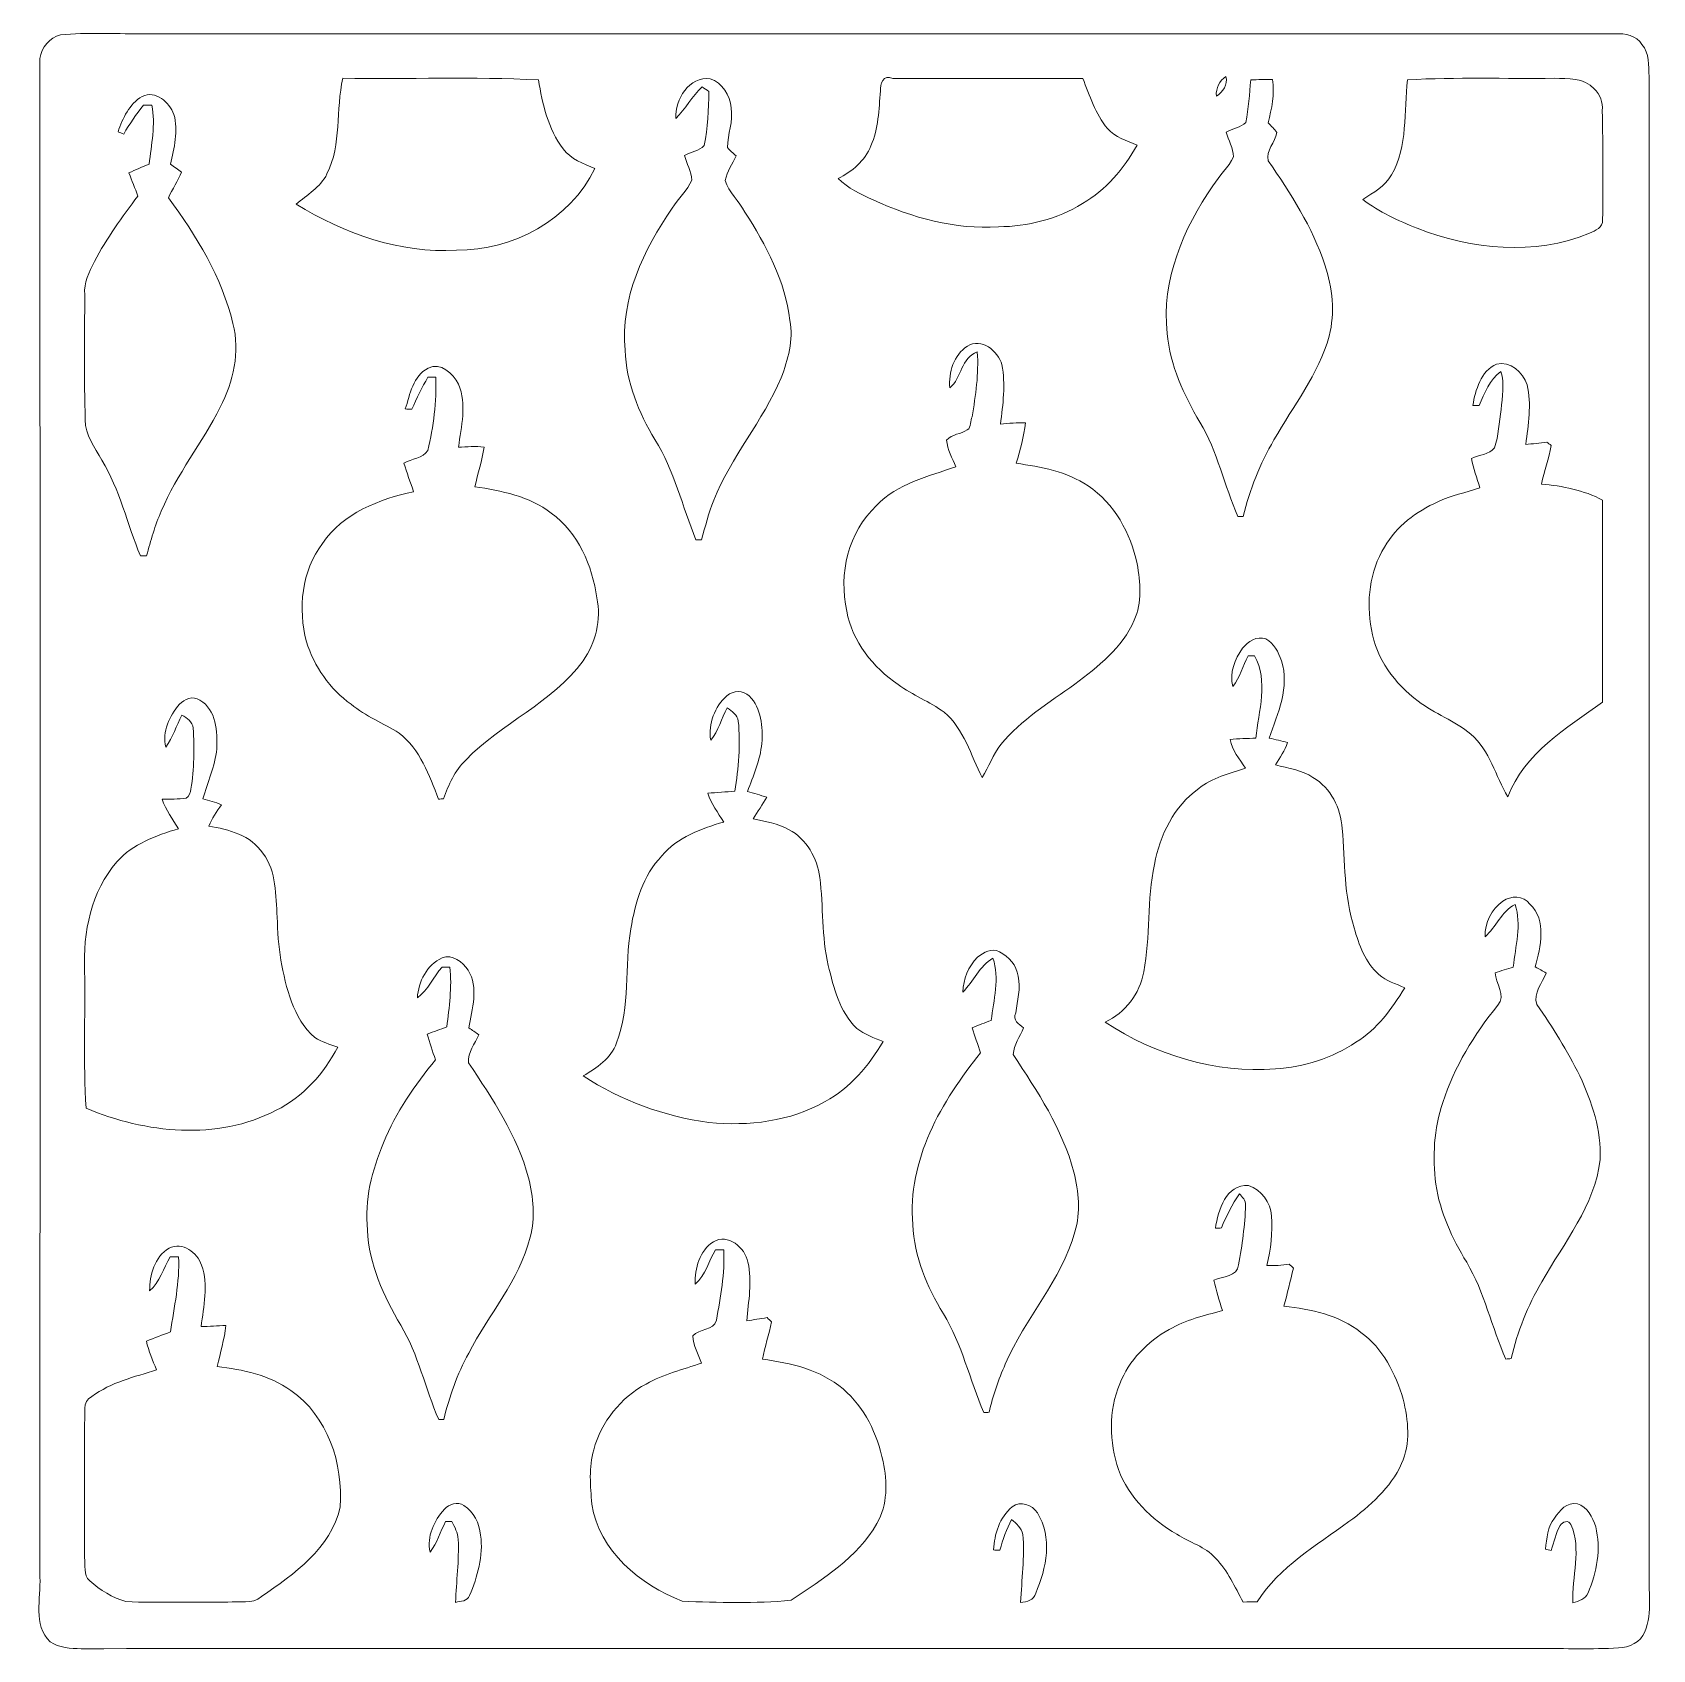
# Model space of a CAD drawing. Header units: centimetres. Extents: x -16 to 16, y -15.9 to 16.
import ezdxf

# ---------------------------------------------------------------- set-up
doc = ezdxf.new("R2010")
doc.units = ezdxf.units.CM
doc.header["$MEASUREMENT"] = 0
doc.layers.add('Layer 1', color=7, linetype='Continuous')

msp = doc.modelspace()

# ---------------------------------------------------------------- linework, layer by layer
at = {"layer": 'Layer 1', "color": 251, "lineweight": 9}
for points, knots in [([(-15.46518, 15.90721), (-14.94237, 15.95343), (-14.41673, 15.92203), (-13.8925, 15.92803), (-13.8925, 15.92803), (-4.19076, 15.92767), (5.51134, 15.92732), (15.21343, 15.92803), (15.21343, 15.92803), (15.40111, 15.93367), (15.63641, 15.89345), (15.74048, 15.7153), (15.74048, 15.7153), (15.89711, 15.54244), (15.86925, 15.29585), (15.88195, 15.08207), (15.88195, 15.08207), (15.88371, 5.26285), (15.87877, -4.55673), (15.88441, -14.37595), (15.88441, -14.37595), (15.8629, -14.78235), (15.95074, -15.20956), (15.80045, -15.60044), (15.80045, -15.60044), (15.7112, -15.80329), (15.49177, -15.90771), (15.2787, -15.91512), (15.2787, -15.91512), (14.75129, -15.94898), (14.22248, -15.92323), (13.69472, -15.92817), (13.69472, -15.92817), (4.11046, -15.92993), (-5.47346, -15.92429), (-15.05772, -15.93134), (-15.05772, -15.93134), (-15.26269, -15.92993), (-15.49199, -15.91582), (-15.66627, -15.79658), (-15.66627, -15.79658), (-16.01834, -15.46215), (-15.84371, -14.93863), (-15.87123, -14.51706), (-15.87123, -14.51706), (-15.86594, -4.53168), (-15.86629, 5.45441), (-15.87123, 15.43908), (-15.87123, 15.43908), (-15.83701, 15.65074), (-15.6765, 15.85289), (-15.46518, 15.90721), (-15.46518, 15.90721), (-15.46518, 15.90721), (-15.46518, 15.90721), (-15.46518, 15.90721)], [0, 0, 0, 0, 0.06666667, 0.06666667, 0.06666667, 0.06666667, 0.13333333, 0.13333333, 0.13333333, 0.13333333, 0.2, 0.2, 0.2, 0.2, 0.26666667, 0.26666667, 0.26666667, 0.26666667, 0.33333333, 0.33333333, 0.33333333, 0.33333333, 0.4, 0.4, 0.4, 0.4, 0.46666667, 0.46666667, 0.46666667, 0.46666667, 0.53333333, 0.53333333, 0.53333333, 0.53333333, 0.6, 0.6, 0.6, 0.6, 0.66666667, 0.66666667, 0.66666667, 0.66666667, 0.73333333, 0.73333333, 0.73333333, 0.73333333, 0.8, 0.8, 0.8, 0.8, 0.86666667, 0.86666667, 0.86666667, 0.86666667, 1, 1, 1, 1]), ([(-9.89482, 15.04926), (-10.03276, 14.42484), (-9.91352, 13.74998), (-10.20562, 13.16084), (-10.20562, 13.16084), (-10.33474, 12.89625), (-10.60108, 12.7502), (-10.81698, 12.56464), (-10.81698, 12.56464), (-9.86907, 11.98891), (-8.77228, 11.58745), (-7.64763, 11.65906), (-7.64763, 11.65906), (-6.53673, 11.64954), (-5.41454, 12.2549), (-4.91748, 13.26738), (-4.91748, 13.26738), (-5.1422, 13.36721), (-5.39514, 13.45082), (-5.54684, 13.65614), (-5.54684, 13.65614), (-5.84599, 14.04984), (-5.95077, 14.5402), (-6.03437, 15.01645), (-6.03437, 15.01645), (-7.31954, 15.08418), (-8.60824, 15.02492), (-9.89482, 15.04926), (-9.89482, 15.04926), (-9.89482, 15.04926), (-9.89482, 15.04926), (-9.89482, 15.04926)], [0, 0, 0, 0, 0.11111111, 0.11111111, 0.11111111, 0.11111111, 0.22222222, 0.22222222, 0.22222222, 0.22222222, 0.33333333, 0.33333333, 0.33333333, 0.33333333, 0.44444444, 0.44444444, 0.44444444, 0.44444444, 0.55555556, 0.55555556, 0.55555556, 0.55555556, 0.66666667, 0.66666667, 0.66666667, 0.66666667, 0.77777778, 0.77777778, 0.77777778, 0.77777778, 1, 1, 1, 1]), ([(-3.32469, 14.25657), (-3.12678, 14.44319), (-3.0086, 14.69683), (-2.80399, 14.87816), (-2.80399, 14.87816), (-2.75919, 14.84888), (-2.71403, 14.81995), (-2.66887, 14.79067), (-2.66887, 14.79067), (-2.68369, 14.43331), (-2.68616, 14.07171), (-2.76236, 13.7207), (-2.76236, 13.7207), (-2.86431, 13.61486), (-3.02236, 13.59334), (-3.14936, 13.52737), (-3.14936, 13.52737), (-3.11055, 13.36298), (-3.01812, 13.21058), (-3.00613, 13.04089), (-3.00613, 13.04089), (-3.09503, 12.8317), (-3.276, 12.67612), (-3.39419, 12.48386), (-3.39419, 12.48386), (-3.96286, 11.67212), (-4.41583, 10.69951), (-4.32481, 9.68421), (-4.32481, 9.68421), (-4.29906, 9.0538), (-4.05705, 8.45408), (-3.73391, 7.91962), (-3.73391, 7.91962), (-3.35291, 7.31002), (-3.19804, 6.60023), (-2.92534, 5.94301), (-2.92534, 5.94301), (-2.89783, 5.94336), (-2.84315, 5.94442), (-2.81563, 5.94477), (-2.81563, 5.94477), (-2.74225, 6.20688), (-2.67558, 6.47182), (-2.57257, 6.72441), (-2.57257, 6.72441), (-2.23002, 7.58377), (-1.60243, 8.28862), (-1.24542, 9.14023), (-1.24542, 9.14023), (-1.1043, 9.49654), (-1.00412, 9.88177), (-1.06973, 10.26771), (-1.06973, 10.26771), (-1.16181, 11.0477), (-1.54457, 11.75643), (-1.95873, 12.40977), (-1.95873, 12.40977), (-2.07585, 12.62356), (-2.27905, 12.79783), (-2.34714, 13.0349), (-2.34714, 13.0349), (-2.31751, 13.20917), (-2.20568, 13.35592), (-2.13477, 13.51538), (-2.13477, 13.51538), (-2.19192, 13.56971), (-2.25507, 13.61874), (-2.30128, 13.68295), (-2.30128, 13.68295), (-2.30093, 13.94683), (-2.18557, 14.20047), (-2.23143, 14.46612), (-2.23143, 14.46612), (-2.25648, 14.70742), (-2.40041, 14.9653), (-2.64347, 15.04009), (-2.64347, 15.04009), (-3.05481, 15.09829), (-3.34515, 14.62557), (-3.32469, 14.25657), (-3.32469, 14.25657), (-3.32469, 14.25657), (-3.32469, 14.25657), (-3.32469, 14.25657)], [0, 0, 0, 0, 0.04545455, 0.04545455, 0.04545455, 0.04545455, 0.09090909, 0.09090909, 0.09090909, 0.09090909, 0.13636364, 0.13636364, 0.13636364, 0.13636364, 0.18181818, 0.18181818, 0.18181818, 0.18181818, 0.22727273, 0.22727273, 0.22727273, 0.22727273, 0.27272727, 0.27272727, 0.27272727, 0.27272727, 0.31818182, 0.31818182, 0.31818182, 0.31818182, 0.36363636, 0.36363636, 0.36363636, 0.36363636, 0.40909091, 0.40909091, 0.40909091, 0.40909091, 0.45454545, 0.45454545, 0.45454545, 0.45454545, 0.5, 0.5, 0.5, 0.5, 0.54545455, 0.54545455, 0.54545455, 0.54545455, 0.59090909, 0.59090909, 0.59090909, 0.59090909, 0.63636364, 0.63636364, 0.63636364, 0.63636364, 0.68181818, 0.68181818, 0.68181818, 0.68181818, 0.72727273, 0.72727273, 0.72727273, 0.72727273, 0.77272727, 0.77272727, 0.77272727, 0.77272727, 0.81818182, 0.81818182, 0.81818182, 0.81818182, 0.86363636, 0.86363636, 0.86363636, 0.86363636, 0.90909091, 0.90909091, 0.90909091, 0.90909091, 1, 1, 1, 1]), ([(0.71885, 14.79879), (0.67722, 14.43648), (0.68357, 14.05231), (0.52659, 13.7154), (0.52659, 13.7154), (0.41229, 13.41625), (0.15476, 13.21199), (-0.12147, 13.07017), (-0.12147, 13.07017), (0.07785, 12.8832), (0.3248, 12.75902), (0.57139, 12.64755), (0.57139, 12.64755), (1.34327, 12.29865), (2.18746, 12.06017), (3.04154, 12.11838), (3.04154, 12.11838), (3.61974, 12.12614), (4.20606, 12.26937), (4.69995, 12.57593), (4.69995, 12.57593), (5.16173, 12.84545), (5.52016, 13.2635), (5.7791, 13.72669), (5.7791, 13.72669), (5.57695, 13.823), (5.34377, 13.88368), (5.19207, 14.05725), (5.19207, 14.05725), (4.95818, 14.34758), (4.84176, 14.70565), (4.70665, 15.04679), (4.70665, 15.04679), (3.45676, 15.04114), (2.20722, 15.05208), (0.95803, 15.04502), (0.95803, 15.04502), (0.77777, 15.13816), (0.69239, 14.92473), (0.71885, 14.79879), (0.71885, 14.79879), (0.71885, 14.79879), (0.71885, 14.79879), (0.71885, 14.79879)], [0, 0, 0, 0, 0.08333333, 0.08333333, 0.08333333, 0.08333333, 0.16666667, 0.16666667, 0.16666667, 0.16666667, 0.25, 0.25, 0.25, 0.25, 0.33333333, 0.33333333, 0.33333333, 0.33333333, 0.41666667, 0.41666667, 0.41666667, 0.41666667, 0.5, 0.5, 0.5, 0.5, 0.58333333, 0.58333333, 0.58333333, 0.58333333, 0.66666667, 0.66666667, 0.66666667, 0.66666667, 0.75, 0.75, 0.75, 0.75, 0.83333333, 0.83333333, 0.83333333, 0.83333333, 1, 1, 1, 1]), ([(8.02135, 15.0168), (7.99736, 14.73705), (7.98149, 14.45518), (7.92434, 14.17931), (7.92434, 14.17931), (7.82274, 14.07524), (7.66363, 14.05654), (7.53981, 13.98528), (7.53981, 13.98528), (7.57932, 13.82194), (7.67951, 13.67095), (7.68233, 13.50092), (7.68233, 13.50092), (7.58214, 13.28784), (7.39693, 13.12909), (7.27487, 12.92906), (7.27487, 12.92906), (6.6935, 12.08381), (6.2497, 11.06499), (6.37564, 10.01653), (6.37564, 10.01653), (6.42997, 9.38576), (6.69949, 8.80121), (7.01876, 8.26393), (7.01876, 8.26393), (7.36624, 7.68537), (7.50241, 7.01686), (7.76559, 6.40162), (7.76559, 6.40162), (7.79169, 6.40267), (7.84355, 6.40479), (7.8693, 6.4062), (7.8693, 6.4062), (8.00618, 6.9329), (8.19915, 7.4476), (8.47996, 7.91539), (8.47996, 7.91539), (8.86167, 8.58848), (9.35944, 9.20795), (9.57146, 9.96397), (9.57146, 9.96397), (9.68258, 10.42646), (9.64095, 10.91894), (9.4822, 11.3659), (9.4822, 11.3659), (9.24126, 12.11415), (8.80769, 12.77772), (8.36778, 13.42154), (8.36778, 13.42154), (8.31874, 13.6258), (8.50148, 13.7849), (8.53676, 13.97787), (8.53676, 13.97787), (8.48913, 14.04878), (8.42458, 14.10628), (8.36637, 14.16767), (8.36637, 14.16767), (8.43481, 14.44777), (8.49443, 14.73493), (8.44927, 15.02456), (8.44927, 15.02456), (8.3064, 15.02844), (8.16352, 15.02174), (8.02135, 15.0168), (8.02135, 15.0168), (8.02135, 15.0168), (8.02135, 15.0168), (8.02135, 15.0168)], [0, 0, 0, 0, 0.05555556, 0.05555556, 0.05555556, 0.05555556, 0.11111111, 0.11111111, 0.11111111, 0.11111111, 0.16666667, 0.16666667, 0.16666667, 0.16666667, 0.22222222, 0.22222222, 0.22222222, 0.22222222, 0.27777778, 0.27777778, 0.27777778, 0.27777778, 0.33333333, 0.33333333, 0.33333333, 0.33333333, 0.38888889, 0.38888889, 0.38888889, 0.38888889, 0.44444444, 0.44444444, 0.44444444, 0.44444444, 0.5, 0.5, 0.5, 0.5, 0.55555556, 0.55555556, 0.55555556, 0.55555556, 0.61111111, 0.61111111, 0.61111111, 0.61111111, 0.66666667, 0.66666667, 0.66666667, 0.66666667, 0.72222222, 0.72222222, 0.72222222, 0.72222222, 0.77777778, 0.77777778, 0.77777778, 0.77777778, 0.83333333, 0.83333333, 0.83333333, 0.83333333, 0.88888889, 0.88888889, 0.88888889, 0.88888889, 1, 1, 1, 1]), ([(7.34296, 14.69472), (7.4756, 14.78079), (7.57509, 14.91979), (7.53311, 15.08559), (7.53311, 15.08559), (7.40399, 14.99846), (7.33096, 14.85594), (7.34296, 14.69472), (7.34296, 14.69472), (7.34296, 14.69472), (7.34296, 14.69472), (7.34296, 14.69472)], [0, 0, 0, 0, 0.25, 0.25, 0.25, 0.25, 0.5, 0.5, 0.5, 0.5, 1, 1, 1, 1]), ([(11.11521, 15.01821), (11.0376, 14.39097), (11.12897, 13.71258), (10.79806, 13.14355), (10.79806, 13.14355), (10.68306, 12.91107), (10.434, 12.79924), (10.23291, 12.65531), (10.23291, 12.65531), (10.56029, 12.41507), (10.92824, 12.23762), (11.30571, 12.09051), (11.30571, 12.09051), (12.37851, 11.66612), (13.61923, 11.5437), (14.70508, 11.99138), (14.70508, 11.99138), (14.81761, 12.04394), (14.97566, 12.10533), (14.96508, 12.25667), (14.96508, 12.25667), (14.96966, 12.97457), (14.9746, 13.69318), (14.95802, 14.41073), (14.95802, 14.41073), (14.96825, 14.56983), (14.91745, 14.73493), (14.79539, 14.84147), (14.79539, 14.84147), (14.60524, 15.06725), (14.2761, 15.03867), (14.01293, 15.0482), (14.01293, 15.0482), (13.04702, 15.03691), (12.08006, 15.07254), (11.11521, 15.01821), (11.11521, 15.01821), (11.11521, 15.01821), (11.11521, 15.01821), (11.11521, 15.01821)], [0, 0, 0, 0, 0.09090909, 0.09090909, 0.09090909, 0.09090909, 0.18181818, 0.18181818, 0.18181818, 0.18181818, 0.27272727, 0.27272727, 0.27272727, 0.27272727, 0.36363636, 0.36363636, 0.36363636, 0.36363636, 0.45454545, 0.45454545, 0.45454545, 0.45454545, 0.54545455, 0.54545455, 0.54545455, 0.54545455, 0.63636364, 0.63636364, 0.63636364, 0.63636364, 0.72727273, 0.72727273, 0.72727273, 0.72727273, 0.81818182, 0.81818182, 0.81818182, 0.81818182, 1, 1, 1, 1]), ([(-13.85405, 14.69013), (-14.10487, 14.54196), (-14.23752, 14.25974), (-14.32712, 13.99234), (-14.32712, 13.99234), (-14.29043, 13.97752), (-14.25374, 13.96305), (-14.21705, 13.94859), (-14.21705, 13.94859), (-14.09605, 14.14438), (-13.97329, 14.33947), (-13.82829, 14.51833), (-13.82829, 14.51833), (-13.77326, 14.51868), (-13.71858, 14.51868), (-13.6639, 14.51868), (-13.6639, 14.51868), (-13.58311, 14.13168), (-13.67378, 13.74045), (-13.71399, 13.35451), (-13.71399, 13.35451), (-13.84805, 13.29842), (-13.98352, 13.24586), (-14.1144, 13.18236), (-14.1144, 13.18236), (-14.05584, 13.0296), (-13.99551, 12.87756), (-13.93589, 12.72551), (-13.93589, 12.72551), (-14.24986, 12.31488), (-14.55078, 11.89049), (-14.79561, 11.43434), (-14.79561, 11.43434), (-14.89368, 11.22832), (-15.00798, 11.01489), (-14.98682, 10.77853), (-14.98682, 10.77853), (-14.98435, 9.95515), (-15.00199, 9.13106), (-14.97588, 8.30803), (-14.97588, 8.30803), (-14.98047, 8.00887), (-14.78573, 7.76581), (-14.64921, 7.5171), (-14.64921, 7.5171), (-14.29325, 6.93255), (-14.14826, 6.25557), (-13.88721, 5.62903), (-13.88721, 5.62903), (-13.84629, 5.62939), (-13.80536, 5.62974), (-13.76444, 5.63009), (-13.76444, 5.63009), (-13.68436, 5.92889), (-13.59899, 6.22805), (-13.47446, 6.51204), (-13.47446, 6.51204), (-13.1693, 7.23982), (-12.66448, 7.85753), (-12.3117, 8.55991), (-12.3117, 8.55991), (-12.05559, 9.06296), (-11.91694, 9.64964), (-12.06123, 10.20844), (-12.06123, 10.20844), (-12.27713, 11.12355), (-12.78337, 11.94305), (-13.33582, 12.69059), (-13.33582, 12.69059), (-13.25044, 12.86098), (-13.15766, 13.02784), (-13.07405, 13.19894), (-13.07405, 13.19894), (-13.14743, 13.25009), (-13.22152, 13.30054), (-13.29419, 13.35204), (-13.29419, 13.35204), (-13.21693, 13.67237), (-13.13897, 14.01139), (-13.22504, 14.337), (-13.22504, 14.337), (-13.32417, 14.5716), (-13.57853, 14.82172), (-13.85405, 14.69013), (-13.85405, 14.69013), (-13.85405, 14.69013), (-13.85405, 14.69013), (-13.85405, 14.69013)], [0, 0, 0, 0, 0.04347826, 0.04347826, 0.04347826, 0.04347826, 0.08695652, 0.08695652, 0.08695652, 0.08695652, 0.13043478, 0.13043478, 0.13043478, 0.13043478, 0.17391304, 0.17391304, 0.17391304, 0.17391304, 0.2173913, 0.2173913, 0.2173913, 0.2173913, 0.26086957, 0.26086957, 0.26086957, 0.26086957, 0.30434783, 0.30434783, 0.30434783, 0.30434783, 0.34782609, 0.34782609, 0.34782609, 0.34782609, 0.39130435, 0.39130435, 0.39130435, 0.39130435, 0.43478261, 0.43478261, 0.43478261, 0.43478261, 0.47826087, 0.47826087, 0.47826087, 0.47826087, 0.52173913, 0.52173913, 0.52173913, 0.52173913, 0.56521739, 0.56521739, 0.56521739, 0.56521739, 0.60869565, 0.60869565, 0.60869565, 0.60869565, 0.65217391, 0.65217391, 0.65217391, 0.65217391, 0.69565217, 0.69565217, 0.69565217, 0.69565217, 0.73913043, 0.73913043, 0.73913043, 0.73913043, 0.7826087, 0.7826087, 0.7826087, 0.7826087, 0.82608696, 0.82608696, 0.82608696, 0.82608696, 0.86956522, 0.86956522, 0.86956522, 0.86956522, 0.91304348, 0.91304348, 0.91304348, 0.91304348, 1, 1, 1, 1]), ([(2.42947, 9.76641), (2.1663, 9.59073), (2.05235, 9.245), (2.08375, 8.9395), (2.08375, 8.9395), (2.31905, 9.13705), (2.30565, 9.53781), (2.62632, 9.64999), (2.62632, 9.64999), (2.65666, 9.22102), (2.59492, 8.79344), (2.52296, 8.37152), (2.52296, 8.37152), (2.48027, 8.30062), (2.51449, 8.1655), (2.42912, 8.11259), (2.42912, 8.11259), (2.30071, 8.0311), (2.12855, 8.02722), (2.02131, 7.91256), (2.02131, 7.91256), (2.02907, 7.72206), (2.13525, 7.55485), (2.20405, 7.38163), (2.20405, 7.38163), (1.65407, 7.2003), (1.05152, 7.05355), (0.63665, 6.61963), (0.63665, 6.61963), (0.07644, 6.09787), (-0.11053, 5.27308), (0.04963, 4.53789), (0.04963, 4.53789), (0.16287, 3.93782), (0.5668, 3.42382), (1.06704, 3.08939), (1.06704, 3.08939), (1.34856, 2.8756), (1.68758, 2.75389), (1.9698, 2.54258), (1.9698, 2.54258), (2.37232, 2.21062), (2.49085, 1.69309), (2.72298, 1.25177), (2.72298, 1.25177), (2.85316, 1.46555), (2.93359, 1.70897), (3.08987, 1.90687), (3.08987, 1.90687), (3.4938, 2.39547), (4.03814, 2.73237), (4.54931, 3.09468), (4.54931, 3.09468), (5.0044, 3.44252), (5.49335, 3.81258), (5.72159, 4.35656), (5.72159, 4.35656), (5.8814, 4.70721), (5.84365, 5.10304), (5.7798, 5.47134), (5.7798, 5.47134), (5.64857, 6.07247), (5.33601, 6.66302), (4.81037, 7.00698), (4.81037, 7.00698), (4.39162, 7.2945), (3.88574, 7.38128), (3.39396, 7.45325), (3.39396, 7.45325), (3.47087, 7.71642), (3.5446, 7.98065), (3.57988, 8.25335), (3.57988, 8.25335), (3.41372, 8.2597), (3.24862, 8.23959), (3.08352, 8.22689), (3.08352, 8.22689), (3.13361, 8.61389), (3.18406, 9.01217), (3.11174, 9.39952), (3.11174, 9.39952), (3.03448, 9.67081), (2.70393, 9.93538), (2.42947, 9.76641), (2.42947, 9.76641), (2.42947, 9.76641), (2.42947, 9.76641), (2.42947, 9.76641)], [0, 0, 0, 0, 0.04347826, 0.04347826, 0.04347826, 0.04347826, 0.08695652, 0.08695652, 0.08695652, 0.08695652, 0.13043478, 0.13043478, 0.13043478, 0.13043478, 0.17391304, 0.17391304, 0.17391304, 0.17391304, 0.2173913, 0.2173913, 0.2173913, 0.2173913, 0.26086957, 0.26086957, 0.26086957, 0.26086957, 0.30434783, 0.30434783, 0.30434783, 0.30434783, 0.34782609, 0.34782609, 0.34782609, 0.34782609, 0.39130435, 0.39130435, 0.39130435, 0.39130435, 0.43478261, 0.43478261, 0.43478261, 0.43478261, 0.47826087, 0.47826087, 0.47826087, 0.47826087, 0.52173913, 0.52173913, 0.52173913, 0.52173913, 0.56521739, 0.56521739, 0.56521739, 0.56521739, 0.60869565, 0.60869565, 0.60869565, 0.60869565, 0.65217391, 0.65217391, 0.65217391, 0.65217391, 0.69565217, 0.69565217, 0.69565217, 0.69565217, 0.73913043, 0.73913043, 0.73913043, 0.73913043, 0.7826087, 0.7826087, 0.7826087, 0.7826087, 0.82608696, 0.82608696, 0.82608696, 0.82608696, 0.86956522, 0.86956522, 0.86956522, 0.86956522, 0.91304348, 0.91304348, 0.91304348, 0.91304348, 1, 1, 1, 1]), ([(-8.21242, 9.33038), (-8.50664, 9.17657), (-8.56908, 8.81074), (-8.6601, 8.52533), (-8.6601, 8.52533), (-8.62764, 8.52392), (-8.56309, 8.52181), (-8.53098, 8.5204), (-8.53098, 8.5204), (-8.43679, 8.73736), (-8.32849, 8.94725), (-8.21348, 9.15328), (-8.21348, 9.15328), (-8.16127, 9.15364), (-8.10906, 9.15364), (-8.05685, 9.15364), (-8.05685, 9.15364), (-8.04239, 8.66786), (-8.10059, 8.17856), (-8.2163, 7.7076), (-8.2163, 7.7076), (-8.31579, 7.55273), (-8.5331, 7.54215), (-8.68726, 7.45783), (-8.68726, 7.45783), (-8.63329, 7.26592), (-8.5585, 7.08107), (-8.49712, 6.89162), (-8.49712, 6.89162), (-9.17551, 6.7491), (-9.88847, 6.46759), (-10.29275, 5.87245), (-10.29275, 5.87245), (-10.71185, 5.32564), (-10.77782, 4.58622), (-10.61167, 3.93394), (-10.61167, 3.93394), (-10.45609, 3.44463), (-10.15094, 2.99661), (-9.72937, 2.69921), (-9.72937, 2.69921), (-9.44327, 2.46215), (-9.0926, 2.32739), (-8.78181, 2.12983), (-8.78181, 2.12983), (-8.36659, 1.80845), (-8.18773, 1.29798), (-8.00323, 0.82667), (-8.00323, 0.82667), (-7.97959, 0.82914), (-7.93232, 0.83372), (-7.90904, 0.83584), (-7.90904, 0.83584), (-7.80532, 1.11171), (-7.6829, 1.39252), (-7.46665, 1.59925), (-7.46665, 1.59925), (-6.76357, 2.33162), (-5.76415, 2.72426), (-5.15314, 3.55435), (-5.15314, 3.55435), (-4.90513, 3.91312), (-4.78766, 4.36962), (-4.88009, 4.80035), (-4.88009, 4.80035), (-4.9704, 5.43677), (-5.24874, 6.08165), (-5.78002, 6.47041), (-5.78002, 6.47041), (-6.21076, 6.80696), (-6.76427, 6.91067), (-7.29097, 6.99146), (-7.29097, 6.99146), (-7.22394, 7.25075), (-7.14457, 7.50722), (-7.10435, 7.77251), (-7.10435, 7.77251), (-7.27298, 7.79756), (-7.44266, 7.77533), (-7.612, 7.7718), (-7.612, 7.7718), (-7.55202, 8.18032), (-7.44584, 8.61565), (-7.61129, 9.01463), (-7.61129, 9.01463), (-7.71924, 9.22418), (-7.96125, 9.45385), (-8.21242, 9.33038), (-8.21242, 9.33038), (-8.21242, 9.33038), (-8.21242, 9.33038), (-8.21242, 9.33038)], [0, 0, 0, 0, 0.04166667, 0.04166667, 0.04166667, 0.04166667, 0.08333333, 0.08333333, 0.08333333, 0.08333333, 0.125, 0.125, 0.125, 0.125, 0.16666667, 0.16666667, 0.16666667, 0.16666667, 0.20833333, 0.20833333, 0.20833333, 0.20833333, 0.25, 0.25, 0.25, 0.25, 0.29166667, 0.29166667, 0.29166667, 0.29166667, 0.33333333, 0.33333333, 0.33333333, 0.33333333, 0.375, 0.375, 0.375, 0.375, 0.41666667, 0.41666667, 0.41666667, 0.41666667, 0.45833333, 0.45833333, 0.45833333, 0.45833333, 0.5, 0.5, 0.5, 0.5, 0.54166667, 0.54166667, 0.54166667, 0.54166667, 0.58333333, 0.58333333, 0.58333333, 0.58333333, 0.625, 0.625, 0.625, 0.625, 0.66666667, 0.66666667, 0.66666667, 0.66666667, 0.70833333, 0.70833333, 0.70833333, 0.70833333, 0.75, 0.75, 0.75, 0.75, 0.79166667, 0.79166667, 0.79166667, 0.79166667, 0.83333333, 0.83333333, 0.83333333, 0.83333333, 0.875, 0.875, 0.875, 0.875, 0.91666667, 0.91666667, 0.91666667, 0.91666667, 1, 1, 1, 1]), ([(12.8731, 9.41081), (12.56195, 9.27251), (12.45506, 8.90105), (12.4032, 8.59166), (12.4032, 8.59166), (12.4339, 8.59237), (12.49563, 8.59307), (12.52632, 8.59341), (12.52632, 8.59341), (12.64168, 8.8312), (12.72635, 9.11024), (12.95742, 9.26299), (12.95742, 9.26299), (13.03715, 9.01993), (12.97823, 8.7624), (12.96236, 8.51439), (12.96236, 8.51439), (12.9232, 8.26181), (12.91438, 7.9997), (12.83112, 7.75699), (12.83112, 7.75699), (12.72705, 7.62187), (12.52632, 7.62082), (12.37921, 7.55097), (12.37921, 7.55097), (12.41061, 7.34988), (12.48364, 7.15974), (12.54431, 6.96641), (12.54431, 6.96641), (12.26633, 6.8761), (11.97811, 6.81719), (11.71176, 6.69372), (11.71176, 6.69372), (11.29019, 6.50286), (10.89226, 6.21253), (10.66401, 5.80119), (10.66401, 5.80119), (10.36238, 5.32282), (10.29888, 4.72274), (10.40507, 4.17418), (10.40507, 4.17418), (10.49221, 3.59986), (10.86827, 3.1042), (11.323, 2.7613), (11.323, 2.7613), (11.65002, 2.51118), (12.04901, 2.37501), (12.36581, 2.11043), (12.36581, 2.11043), (12.74011, 1.78552), (12.85264, 1.28528), (13.09147, 0.87077), (13.09147, 0.87077), (13.41991, 1.7386), (14.24682, 2.22649), (14.9619, 2.7419), (14.9619, 2.7419), (14.96896, 4.06976), (14.96225, 5.39761), (14.96543, 6.72547), (14.96543, 6.72547), (14.59254, 6.92584), (14.17344, 7.00416), (13.75611, 7.04367), (13.75611, 7.04367), (13.81784, 7.29802), (13.89969, 7.54744), (13.94943, 7.80461), (13.94943, 7.80461), (13.9198, 7.82719), (13.89051, 7.84977), (13.86159, 7.87235), (13.86159, 7.87235), (13.7233, 7.85365), (13.58536, 7.83566), (13.44637, 7.82719), (13.44637, 7.82719), (13.49964, 8.21419), (13.56525, 8.616), (13.47459, 9.00265), (13.47459, 9.00265), (13.39768, 9.24605), (13.13875, 9.47643), (12.8731, 9.41081), (12.8731, 9.41081), (12.8731, 9.41081), (12.8731, 9.41081), (12.8731, 9.41081)], [0, 0, 0, 0, 0.04347826, 0.04347826, 0.04347826, 0.04347826, 0.08695652, 0.08695652, 0.08695652, 0.08695652, 0.13043478, 0.13043478, 0.13043478, 0.13043478, 0.17391304, 0.17391304, 0.17391304, 0.17391304, 0.2173913, 0.2173913, 0.2173913, 0.2173913, 0.26086957, 0.26086957, 0.26086957, 0.26086957, 0.30434783, 0.30434783, 0.30434783, 0.30434783, 0.34782609, 0.34782609, 0.34782609, 0.34782609, 0.39130435, 0.39130435, 0.39130435, 0.39130435, 0.43478261, 0.43478261, 0.43478261, 0.43478261, 0.47826087, 0.47826087, 0.47826087, 0.47826087, 0.52173913, 0.52173913, 0.52173913, 0.52173913, 0.56521739, 0.56521739, 0.56521739, 0.56521739, 0.60869565, 0.60869565, 0.60869565, 0.60869565, 0.65217391, 0.65217391, 0.65217391, 0.65217391, 0.69565217, 0.69565217, 0.69565217, 0.69565217, 0.73913043, 0.73913043, 0.73913043, 0.73913043, 0.7826087, 0.7826087, 0.7826087, 0.7826087, 0.82608696, 0.82608696, 0.82608696, 0.82608696, 0.86956522, 0.86956522, 0.86956522, 0.86956522, 0.91304348, 0.91304348, 0.91304348, 0.91304348, 1, 1, 1, 1]), ([(7.86013, 3.80482), (7.70985, 3.58962), (7.59167, 3.31728), (7.67034, 3.05199), (7.67034, 3.05199), (7.80898, 3.2312), (7.86401, 3.45557), (7.97126, 3.65207), (7.97126, 3.65207), (8.00301, 3.65312), (8.06615, 3.65454), (8.09755, 3.65524), (8.09755, 3.65524), (8.37483, 3.16276), (8.17551, 2.56057), (8.12366, 2.03282), (8.12366, 2.03282), (7.95326, 2.02541), (7.78217, 2.01729), (7.61283, 2.00742), (7.61283, 2.00742), (7.65235, 1.79011), (7.79769, 1.61866), (7.91799, 1.44086), (7.91799, 1.44086), (7.60119, 1.33291), (7.26006, 1.25282), (6.99512, 1.03622), (6.99512, 1.03622), (6.50617, 0.68873), (6.22853, 0.11829), (6.12341, -0.46026), (6.12341, -0.46026), (5.96854, -1.15772), (6.04368, -1.88162), (5.91033, -2.58117), (5.91033, -2.58117), (5.83236, -3.0098), (5.5452, -3.38621), (5.15115, -3.57142), (5.15115, -3.57142), (6.13258, -4.22265), (7.32673, -4.58319), (8.50818, -4.49111), (8.50818, -4.49111), (9.07157, -4.46219), (9.62684, -4.28192), (10.09568, -3.96724), (10.09568, -3.96724), (10.51549, -3.71571), (10.80724, -3.30613), (11.05877, -2.89656), (11.05877, -2.89656), (10.88908, -2.81013), (10.69117, -2.76709), (10.55147, -2.63197), (10.55147, -2.63197), (10.28019, -2.39738), (10.15777, -2.04531), (10.06041, -1.71158), (10.06041, -1.71158), (9.86567, -1.07658), (9.87661, -0.40629), (9.82722, 0.24882), (9.82722, 0.24882), (9.79582, 0.64393), (9.6092, 1.05386), (9.24972, 1.25177), (9.24972, 1.25177), (9.03276, 1.40805), (8.75936, 1.43415), (8.50995, 1.50577), (8.50995, 1.50577), (8.5992, 1.64688), (8.69233, 1.78693), (8.74878, 1.94533), (8.74878, 1.94533), (8.62883, 1.97567), (8.50783, 2.00424), (8.38824, 2.03282), (8.38824, 2.03282), (8.55687, 2.51859), (8.78935, 3.03717), (8.62848, 3.55787), (8.62848, 3.55787), (8.56639, 3.72297), (8.48243, 3.90395), (8.3191, 3.98967), (8.3191, 3.98967), (8.1413, 4.05176), (7.96173, 3.94417), (7.86013, 3.80482), (7.86013, 3.80482), (7.86013, 3.80482), (7.86013, 3.80482), (7.86013, 3.80482)], [0, 0, 0, 0, 0.04, 0.04, 0.04, 0.04, 0.08, 0.08, 0.08, 0.08, 0.12, 0.12, 0.12, 0.12, 0.16, 0.16, 0.16, 0.16, 0.2, 0.2, 0.2, 0.2, 0.24, 0.24, 0.24, 0.24, 0.28, 0.28, 0.28, 0.28, 0.32, 0.32, 0.32, 0.32, 0.36, 0.36, 0.36, 0.36, 0.4, 0.4, 0.4, 0.4, 0.44, 0.44, 0.44, 0.44, 0.48, 0.48, 0.48, 0.48, 0.52, 0.52, 0.52, 0.52, 0.56, 0.56, 0.56, 0.56, 0.6, 0.6, 0.6, 0.6, 0.64, 0.64, 0.64, 0.64, 0.68, 0.68, 0.68, 0.68, 0.72, 0.72, 0.72, 0.72, 0.76, 0.76, 0.76, 0.76, 0.8, 0.8, 0.8, 0.8, 0.84, 0.84, 0.84, 0.84, 0.88, 0.88, 0.88, 0.88, 0.92, 0.92, 0.92, 0.92, 1, 1, 1, 1]), ([(-2.31469, 2.86855), (-2.55599, 2.65371), (-2.68757, 2.31186), (-2.63395, 1.99119), (-2.63395, 1.99119), (-2.47379, 2.17357), (-2.4311, 2.42264), (-2.30869, 2.62831), (-2.30869, 2.62831), (-2.21591, 2.56304), (-2.10231, 2.49249), (-2.08997, 2.36725), (-2.08997, 2.36725), (-2.0434, 1.90546), (-2.08679, 1.4398), (-2.15629, 0.98224), (-2.15629, 0.98224), (-2.33444, 0.9699), (-2.51295, 0.95967), (-2.69039, 0.94556), (-2.69039, 0.94556), (-2.63007, 0.73424), (-2.48614, 0.56385), (-2.37854, 0.37547), (-2.37854, 0.37547), (-2.82515, 0.24705), (-3.29435, 0.07913), (-3.5988, -0.2927), (-3.5988, -0.2927), (-3.97098, -0.67935), (-4.12549, -1.2131), (-4.21016, -1.72992), (-4.21016, -1.72992), (-4.34386, -2.47534), (-4.21404, -3.26415), (-4.49238, -3.9817), (-4.49238, -3.9817), (-4.60104, -4.29109), (-4.88291, -4.47171), (-5.14925, -4.63221), (-5.14925, -4.63221), (-4.40489, -5.11694), (-3.55082, -5.43409), (-2.66958, -5.54874), (-2.66958, -5.54874), (-1.88994, -5.62847), (-1.06374, -5.5304), (-0.37511, -5.1374), (-0.37511, -5.1374), (0.12019, -4.87176), (0.48602, -4.42938), (0.76789, -3.95207), (0.76789, -3.95207), (0.58585, -3.88469), (0.40312, -3.80919), (0.24613, -3.69419), (0.24613, -3.69419), (-0.09007, -3.36469), (-0.20825, -2.89444), (-0.31373, -2.45276), (-0.31373, -2.45276), (-0.44779, -1.88373), (-0.4111, -1.29459), (-0.48024, -0.71745), (-0.48024, -0.71745), (-0.53527, -0.3368), (-0.73918, 0.04209), (-1.08843, 0.22554), (-1.08843, 0.22554), (-1.30504, 0.35148), (-1.55692, 0.38393), (-1.7961, 0.44214), (-1.7961, 0.44214), (-1.70685, 0.58325), (-1.61513, 0.7226), (-1.52834, 0.86512), (-1.52834, 0.86512), (-1.65323, 0.90781), (-1.78164, 0.94273), (-1.90829, 0.97836), (-1.90829, 0.97836), (-1.79399, 1.28775), (-1.66205, 1.59643), (-1.62324, 1.92698), (-1.62324, 1.92698), (-1.60878, 2.25083), (-1.62536, 2.62125), (-1.87442, 2.86326), (-1.87442, 2.86326), (-1.99048, 2.97861), (-2.19333, 2.97332), (-2.31469, 2.86855), (-2.31469, 2.86855), (-2.31469, 2.86855), (-2.31469, 2.86855), (-2.31469, 2.86855)], [0, 0, 0, 0, 0.04, 0.04, 0.04, 0.04, 0.08, 0.08, 0.08, 0.08, 0.12, 0.12, 0.12, 0.12, 0.16, 0.16, 0.16, 0.16, 0.2, 0.2, 0.2, 0.2, 0.24, 0.24, 0.24, 0.24, 0.28, 0.28, 0.28, 0.28, 0.32, 0.32, 0.32, 0.32, 0.36, 0.36, 0.36, 0.36, 0.4, 0.4, 0.4, 0.4, 0.44, 0.44, 0.44, 0.44, 0.48, 0.48, 0.48, 0.48, 0.52, 0.52, 0.52, 0.52, 0.56, 0.56, 0.56, 0.56, 0.6, 0.6, 0.6, 0.6, 0.64, 0.64, 0.64, 0.64, 0.68, 0.68, 0.68, 0.68, 0.72, 0.72, 0.72, 0.72, 0.76, 0.76, 0.76, 0.76, 0.8, 0.8, 0.8, 0.8, 0.84, 0.84, 0.84, 0.84, 0.88, 0.88, 0.88, 0.88, 0.92, 0.92, 0.92, 0.92, 1, 1, 1, 1]), ([(-13.11639, 2.69851), (-13.31253, 2.47097), (-13.46317, 2.15876), (-13.38626, 1.85184), (-13.38626, 1.85184), (-13.24762, 2.04552), (-13.18059, 2.27835), (-13.067, 2.48614), (-13.067, 2.48614), (-12.96822, 2.42757), (-12.85851, 2.35525), (-12.84687, 2.22931), (-12.84687, 2.22931), (-12.81723, 1.82962), (-12.82605, 1.42357), (-12.89061, 1.02705), (-12.89061, 1.02705), (-12.90543, 0.96143), (-12.91672, 0.87712), (-12.98657, 0.84678), (-12.98657, 0.84678), (-13.14214, 0.81855), (-13.3016, 0.83831), (-13.45858, 0.82596), (-13.45858, 0.82596), (-13.38697, 0.61324), (-13.25044, 0.43367), (-13.1365, 0.24317), (-13.1365, 0.24317), (-13.57782, 0.11512), (-14.03608, -0.05457), (-14.3497, -0.4077), (-14.3497, -0.4077), (-14.86299, -0.98803), (-15.02104, -1.80365), (-14.98893, -2.55789), (-14.98893, -2.55789), (-14.97447, -3.46206), (-15.01398, -4.36764), (-14.95824, -5.2711), (-14.95824, -5.2711), (-13.78561, -5.76005), (-12.36885, -5.91739), (-11.21068, -5.31062), (-11.21068, -5.31062), (-10.67411, -5.04815), (-10.26559, -4.58636), (-9.99325, -4.06249), (-9.99325, -4.06249), (-10.14741, -4.00992), (-10.30828, -3.96371), (-10.4441, -3.87163), (-10.4441, -3.87163), (-10.6667, -3.69172), (-10.80252, -3.43031), (-10.90694, -3.16961), (-10.90694, -3.16961), (-11.09532, -2.63409), (-11.17893, -2.06647), (-11.18775, -1.50026), (-11.18775, -1.50026), (-11.21774, -1.07058), (-11.19869, -0.60208), (-11.46962, -0.23944), (-11.46962, -0.23944), (-11.70669, 0.11335), (-12.14307, 0.23471), (-12.53995, 0.29503), (-12.53995, 0.29503), (-12.47327, 0.44567), (-12.38049, 0.58219), (-12.28877, 0.71837), (-12.28877, 0.71837), (-12.40695, 0.76987), (-12.5336, 0.80092), (-12.65778, 0.83267), (-12.65778, 0.83267), (-12.55829, 1.15899), (-12.41754, 1.47613), (-12.37873, 1.81762), (-12.37873, 1.81762), (-12.37238, 2.15417), (-12.3812, 2.59056), (-12.71634, 2.78141), (-12.71634, 2.78141), (-12.84863, 2.87243), (-13.01761, 2.80716), (-13.11639, 2.69851), (-13.11639, 2.69851), (-13.11639, 2.69851), (-13.11639, 2.69851), (-13.11639, 2.69851)], [0, 0, 0, 0, 0.04166667, 0.04166667, 0.04166667, 0.04166667, 0.08333333, 0.08333333, 0.08333333, 0.08333333, 0.125, 0.125, 0.125, 0.125, 0.16666667, 0.16666667, 0.16666667, 0.16666667, 0.20833333, 0.20833333, 0.20833333, 0.20833333, 0.25, 0.25, 0.25, 0.25, 0.29166667, 0.29166667, 0.29166667, 0.29166667, 0.33333333, 0.33333333, 0.33333333, 0.33333333, 0.375, 0.375, 0.375, 0.375, 0.41666667, 0.41666667, 0.41666667, 0.41666667, 0.45833333, 0.45833333, 0.45833333, 0.45833333, 0.5, 0.5, 0.5, 0.5, 0.54166667, 0.54166667, 0.54166667, 0.54166667, 0.58333333, 0.58333333, 0.58333333, 0.58333333, 0.625, 0.625, 0.625, 0.625, 0.66666667, 0.66666667, 0.66666667, 0.66666667, 0.70833333, 0.70833333, 0.70833333, 0.70833333, 0.75, 0.75, 0.75, 0.75, 0.79166667, 0.79166667, 0.79166667, 0.79166667, 0.83333333, 0.83333333, 0.83333333, 0.83333333, 0.875, 0.875, 0.875, 0.875, 0.91666667, 0.91666667, 0.91666667, 0.91666667, 1, 1, 1, 1]), ([(12.99411, -1.18523), (12.76833, -1.3401), (12.63886, -1.61562), (12.64415, -1.88797), (12.64415, -1.88797), (12.8597, -1.69182), (12.97188, -1.3909), (13.23576, -1.24838), (13.23576, -1.24838), (13.37475, -1.64878), (13.23929, -2.07706), (13.2026, -2.48487), (13.2026, -2.48487), (13.08124, -2.52156), (12.96165, -2.55965), (12.84171, -2.59952), (12.84171, -2.59952), (12.85405, -2.80448), (13.06431, -3.04931), (12.89568, -3.2384), (12.89568, -3.2384), (12.43001, -3.81096), (12.03808, -4.4516), (11.81089, -5.15751), (11.81089, -5.15751), (11.62674, -5.67221), (11.61333, -6.23101), (11.67331, -6.7697), (11.67331, -6.7697), (11.7548, -7.32251), (11.99539, -7.83509), (12.2822, -8.30923), (12.2822, -8.30923), (12.63674, -8.90295), (12.77256, -9.59087), (13.05478, -10.21705), (13.05478, -10.21705), (13.08089, -10.21493), (13.1331, -10.21105), (13.15956, -10.20894), (13.15956, -10.20894), (13.28621, -9.67836), (13.48447, -9.16507), (13.76528, -8.69658), (13.76528, -8.69658), (14.19673, -7.91659), (14.8162, -7.19798), (14.91357, -6.27829), (14.91357, -6.27829), (14.94814, -5.70326), (14.75306, -5.14446), (14.51352, -4.6301), (14.51352, -4.6301), (14.26516, -4.1415), (13.98647, -3.66773), (13.66474, -3.22394), (13.66474, -3.22394), (13.5903, -2.99781), (13.77516, -2.80378), (13.85136, -2.60234), (13.85136, -2.60234), (13.7801, -2.56142), (13.70848, -2.52191), (13.63687, -2.4824), (13.63687, -2.4824), (13.73847, -2.0894), (13.86829, -1.55882), (13.52786, -1.24238), (13.52786, -1.24238), (13.40333, -1.07305), (13.15568, -1.07234), (12.99411, -1.18523), (12.99411, -1.18523), (12.99411, -1.18523), (12.99411, -1.18523), (12.99411, -1.18523)], [0, 0, 0, 0, 0.05, 0.05, 0.05, 0.05, 0.1, 0.1, 0.1, 0.1, 0.15, 0.15, 0.15, 0.15, 0.2, 0.2, 0.2, 0.2, 0.25, 0.25, 0.25, 0.25, 0.3, 0.3, 0.3, 0.3, 0.35, 0.35, 0.35, 0.35, 0.4, 0.4, 0.4, 0.4, 0.45, 0.45, 0.45, 0.45, 0.5, 0.5, 0.5, 0.5, 0.55, 0.55, 0.55, 0.55, 0.6, 0.6, 0.6, 0.6, 0.65, 0.65, 0.65, 0.65, 0.7, 0.7, 0.7, 0.7, 0.75, 0.75, 0.75, 0.75, 0.8, 0.8, 0.8, 0.8, 0.85, 0.85, 0.85, 0.85, 0.9, 0.9, 0.9, 0.9, 1, 1, 1, 1]), ([(-7.93479, -2.30495), (-8.23571, -2.43901), (-8.40222, -2.77238), (-8.42197, -3.08988), (-8.42197, -3.08988), (-8.20784, -2.93536), (-8.10518, -2.68066), (-7.93549, -2.48522), (-7.93549, -2.48522), (-7.88328, -2.48592), (-7.83142, -2.48698), (-7.77921, -2.48839), (-7.77921, -2.48839), (-7.73935, -2.88139), (-7.79297, -3.2765), (-7.84201, -3.66667), (-7.84201, -3.66667), (-7.97042, -3.71218), (-8.09812, -3.75944), (-8.22618, -3.80567), (-8.22618, -3.80567), (-8.18561, -3.97887), (-8.12176, -4.14469), (-8.06355, -4.3126), (-8.06355, -4.3126), (-8.4696, -4.8132), (-8.84707, -5.34907), (-9.08908, -5.9502), (-9.08908, -5.9502), (-9.31627, -6.49242), (-9.47114, -7.07944), (-9.40552, -7.67246), (-9.40552, -7.67246), (-9.38259, -8.3505), (-9.0852, -8.97562), (-8.74935, -9.551), (-8.74935, -9.551), (-8.40081, -10.12884), (-8.27099, -10.79878), (-7.99899, -11.4105), (-7.99899, -11.4105), (-7.97465, -11.4105), (-7.92632, -11.41014), (-7.90233, -11.40979), (-7.90233, -11.40979), (-7.79156, -10.95682), (-7.63493, -10.51268), (-7.40844, -10.10381), (-7.40844, -10.10381), (-7.01757, -9.33333), (-6.4055, -8.67012), (-6.19912, -7.81287), (-6.19912, -7.81287), (-6.08306, -7.43116), (-6.14268, -7.02476), (-6.22805, -6.64376), (-6.22805, -6.64376), (-6.45347, -5.81015), (-6.94031, -5.08202), (-7.41338, -4.37187), (-7.41338, -4.37187), (-7.42432, -4.1655), (-7.2885, -3.99864), (-7.21089, -3.81837), (-7.21089, -3.81837), (-7.27474, -3.77215), (-7.33965, -3.7277), (-7.40492, -3.68361), (-7.40492, -3.68361), (-7.34389, -3.31636), (-7.20771, -2.88844), (-7.42114, -2.54378), (-7.42114, -2.54378), (-7.53192, -2.38715), (-7.733, -2.22311), (-7.93479, -2.30495), (-7.93479, -2.30495), (-7.93479, -2.30495), (-7.93479, -2.30495), (-7.93479, -2.30495)], [0, 0, 0, 0, 0.04761905, 0.04761905, 0.04761905, 0.04761905, 0.0952381, 0.0952381, 0.0952381, 0.0952381, 0.14285714, 0.14285714, 0.14285714, 0.14285714, 0.19047619, 0.19047619, 0.19047619, 0.19047619, 0.23809524, 0.23809524, 0.23809524, 0.23809524, 0.28571429, 0.28571429, 0.28571429, 0.28571429, 0.33333333, 0.33333333, 0.33333333, 0.33333333, 0.38095238, 0.38095238, 0.38095238, 0.38095238, 0.42857143, 0.42857143, 0.42857143, 0.42857143, 0.47619048, 0.47619048, 0.47619048, 0.47619048, 0.52380952, 0.52380952, 0.52380952, 0.52380952, 0.57142857, 0.57142857, 0.57142857, 0.57142857, 0.61904762, 0.61904762, 0.61904762, 0.61904762, 0.66666667, 0.66666667, 0.66666667, 0.66666667, 0.71428571, 0.71428571, 0.71428571, 0.71428571, 0.76190476, 0.76190476, 0.76190476, 0.76190476, 0.80952381, 0.80952381, 0.80952381, 0.80952381, 0.85714286, 0.85714286, 0.85714286, 0.85714286, 0.9047619, 0.9047619, 0.9047619, 0.9047619, 1, 1, 1, 1]), ([(2.63055, -2.28943), (2.44923, -2.47076), (2.34868, -2.72193), (2.34057, -2.97805), (2.34057, -2.97805), (2.55259, -2.76568), (2.66795, -2.46793), (2.9343, -2.30742), (2.9343, -2.30742), (3.06694, -2.70676), (2.95088, -3.13504), (2.90078, -3.53861), (2.90078, -3.53861), (2.77484, -3.58271), (2.6496, -3.62751), (2.5279, -3.68219), (2.5279, -3.68219), (2.57411, -3.84906), (2.63408, -4.01169), (2.69158, -4.17573), (2.69158, -4.17573), (1.92147, -5.12717), (1.23849, -6.29698), (1.35385, -7.56663), (1.35385, -7.56663), (1.38631, -8.19493), (1.62831, -8.79253), (1.95675, -9.32239), (1.95675, -9.32239), (2.33034, -9.92424), (2.46933, -10.63051), (2.75755, -11.27185), (2.75755, -11.27185), (2.78295, -11.27115), (2.8334, -11.26939), (2.85845, -11.26833), (2.85845, -11.26833), (2.93288, -10.9413), (3.04401, -10.6238), (3.17771, -10.31689), (3.17771, -10.31689), (3.57106, -9.41166), (4.28438, -8.668), (4.55284, -7.70527), (4.55284, -7.70527), (4.67032, -7.32357), (4.62093, -6.9147), (4.53344, -6.53264), (4.53344, -6.53264), (4.30413, -5.68103), (3.81377, -4.93596), (3.33435, -4.20888), (3.33435, -4.20888), (3.34599, -4.0191), (3.47122, -3.85858), (3.53578, -3.68325), (3.53578, -3.68325), (3.45006, -3.6067), (3.30753, -3.53614), (3.38867, -3.38586), (3.38867, -3.38586), (3.40772, -3.14491), (3.49415, -2.90432), (3.4296, -2.66267), (3.4296, -2.66267), (3.40984, -2.44535), (3.24368, -2.28202), (3.06412, -2.18148), (3.06412, -2.18148), (2.91489, -2.10174), (2.74662, -2.19241), (2.63055, -2.28943), (2.63055, -2.28943), (2.63055, -2.28943), (2.63055, -2.28943), (2.63055, -2.28943)], [0, 0, 0, 0, 0.05, 0.05, 0.05, 0.05, 0.1, 0.1, 0.1, 0.1, 0.15, 0.15, 0.15, 0.15, 0.2, 0.2, 0.2, 0.2, 0.25, 0.25, 0.25, 0.25, 0.3, 0.3, 0.3, 0.3, 0.35, 0.35, 0.35, 0.35, 0.4, 0.4, 0.4, 0.4, 0.45, 0.45, 0.45, 0.45, 0.5, 0.5, 0.5, 0.5, 0.55, 0.55, 0.55, 0.55, 0.6, 0.6, 0.6, 0.6, 0.65, 0.65, 0.65, 0.65, 0.7, 0.7, 0.7, 0.7, 0.75, 0.75, 0.75, 0.75, 0.8, 0.8, 0.8, 0.8, 0.85, 0.85, 0.85, 0.85, 0.9, 0.9, 0.9, 0.9, 1, 1, 1, 1]), ([(7.32461, -7.63719), (7.3539, -7.63577), (7.41281, -7.6326), (7.44209, -7.63119), (7.44209, -7.63119), (7.5384, -7.39518), (7.65834, -7.17011), (7.79734, -6.95632), (7.79734, -6.95632), (7.85061, -7.02159), (7.92892, -7.0872), (7.92046, -7.18069), (7.92046, -7.18069), (7.90635, -7.57545), (7.85484, -7.96879), (7.78252, -8.35685), (7.78252, -8.35685), (7.7603, -8.59674), (7.46537, -8.58369), (7.29604, -8.66377), (7.29604, -8.66377), (7.33379, -8.86732), (7.40505, -9.06205), (7.46361, -9.25996), (7.46361, -9.25996), (7.1066, -9.3612), (6.73689, -9.44235), (6.4148, -9.63497), (6.4148, -9.63497), (5.98371, -9.87096), (5.61611, -10.24351), (5.43902, -10.70706), (5.43902, -10.70706), (5.21006, -11.23975), (5.23476, -11.85359), (5.4108, -12.39792), (5.4108, -12.39792), (5.62246, -12.94896), (6.06026, -13.38323), (6.56614, -13.67357), (6.56614, -13.67357), (6.81415, -13.84043), (7.12459, -13.91487), (7.3285, -14.14452), (7.3285, -14.14452), (7.56733, -14.39323), (7.70738, -14.71391), (7.87318, -15.01165), (7.87318, -15.01165), (7.96491, -15.00918), (8.05698, -15.00742), (8.14941, -15.00601), (8.14941, -15.00601), (8.5865, -14.31104), (9.31499, -13.90146), (9.95598, -13.4245), (9.95598, -13.4245), (10.37473, -13.12006), (10.78007, -12.76022), (10.99738, -12.28009), (10.99738, -12.28009), (11.18083, -11.88357), (11.12932, -11.42355), (11.02843, -11.01186), (11.02843, -11.01186), (10.88414, -10.50739), (10.62697, -10.00574), (10.19517, -9.69071), (10.19517, -9.69071), (9.76619, -9.34851), (9.20986, -9.23068), (8.67646, -9.17459), (8.67646, -9.17459), (8.74031, -8.92482), (8.80558, -8.67541), (8.86449, -8.42423), (8.86449, -8.42423), (8.83662, -8.39883), (8.80946, -8.37379), (8.78229, -8.34874), (8.78229, -8.34874), (8.63554, -8.36179), (8.48843, -8.38119), (8.34097, -8.37202), (8.34097, -8.37202), (8.41752, -8.05276), (8.45421, -7.7222), (8.43269, -7.39412), (8.43269, -7.39412), (8.4147, -7.12354), (8.2302, -6.88365), (7.9762, -6.79405), (7.9762, -6.79405), (7.5324, -6.76336), (7.37824, -7.28406), (7.32461, -7.63719), (7.32461, -7.63719), (7.32461, -7.63719), (7.32461, -7.63719), (7.32461, -7.63719)], [0, 0, 0, 0, 0.03846154, 0.03846154, 0.03846154, 0.03846154, 0.07692308, 0.07692308, 0.07692308, 0.07692308, 0.11538462, 0.11538462, 0.11538462, 0.11538462, 0.15384615, 0.15384615, 0.15384615, 0.15384615, 0.19230769, 0.19230769, 0.19230769, 0.19230769, 0.23076923, 0.23076923, 0.23076923, 0.23076923, 0.26923077, 0.26923077, 0.26923077, 0.26923077, 0.30769231, 0.30769231, 0.30769231, 0.30769231, 0.34615385, 0.34615385, 0.34615385, 0.34615385, 0.38461538, 0.38461538, 0.38461538, 0.38461538, 0.42307692, 0.42307692, 0.42307692, 0.42307692, 0.46153846, 0.46153846, 0.46153846, 0.46153846, 0.5, 0.5, 0.5, 0.5, 0.53846154, 0.53846154, 0.53846154, 0.53846154, 0.57692308, 0.57692308, 0.57692308, 0.57692308, 0.61538462, 0.61538462, 0.61538462, 0.61538462, 0.65384615, 0.65384615, 0.65384615, 0.65384615, 0.69230769, 0.69230769, 0.69230769, 0.69230769, 0.73076923, 0.73076923, 0.73076923, 0.73076923, 0.76923077, 0.76923077, 0.76923077, 0.76923077, 0.80769231, 0.80769231, 0.80769231, 0.80769231, 0.84615385, 0.84615385, 0.84615385, 0.84615385, 0.88461538, 0.88461538, 0.88461538, 0.88461538, 0.92307692, 0.92307692, 0.92307692, 0.92307692, 1, 1, 1, 1]), ([(-13.32241, -8.03089), (-13.60287, -8.20057), (-13.70694, -8.56252), (-13.70482, -8.87401), (-13.70482, -8.87401), (-13.49809, -8.7001), (-13.43354, -8.42423), (-13.29736, -8.20162), (-13.29736, -8.20162), (-13.24339, -8.20198), (-13.18941, -8.20234), (-13.13544, -8.20304), (-13.13544, -8.20304), (-13.10827, -8.70152), (-13.22257, -9.19258), (-13.29313, -9.68294), (-13.29313, -9.68294), (-13.45223, -9.74186), (-13.61239, -9.79901), (-13.77009, -9.86214), (-13.77009, -9.86214), (-13.72317, -10.0583), (-13.64802, -10.24562), (-13.5683, -10.43048), (-13.5683, -10.43048), (-14.00539, -10.57089), (-14.46894, -10.67354), (-14.84253, -10.95753), (-14.84253, -10.95753), (-15.05384, -11.0489), (-14.96106, -11.3089), (-14.98929, -11.48246), (-14.98929, -11.48246), (-14.9847, -12.36476), (-14.98964, -13.24741), (-14.98752, -14.13006), (-14.98752, -14.13006), (-14.96706, -14.28034), (-15.02174, -14.48037), (-14.88522, -14.59149), (-14.88522, -14.59149), (-14.68131, -14.776), (-14.43789, -14.92557), (-14.17331, -15.00283), (-14.17331, -15.00283), (-13.50444, -15.03141), (-12.83311, -15.00354), (-12.16354, -15.01412), (-12.16354, -15.01412), (-11.94305, -14.9866), (-11.67882, -15.06598), (-11.49502, -14.90335), (-11.49502, -14.90335), (-10.85614, -14.45462), (-10.12519, -13.95579), (-9.94739, -13.13911), (-9.94739, -13.13911), (-9.88212, -12.28539), (-10.1901, -11.33747), (-10.91964, -10.83864), (-10.91964, -10.83864), (-11.3405, -10.53137), (-11.86614, -10.42625), (-12.37273, -10.36204), (-12.37273, -10.36204), (-12.30782, -10.09499), (-12.23021, -9.82934), (-12.20128, -9.55524), (-12.20128, -9.55524), (-12.36427, -9.56159), (-12.52725, -9.57075), (-12.69023, -9.57782), (-12.69023, -9.57782), (-12.64049, -9.17777), (-12.53783, -8.7583), (-12.67894, -8.36497), (-12.67894, -8.36497), (-12.77031, -8.11555), (-13.05112, -7.8947), (-13.32241, -8.03089), (-13.32241, -8.03089), (-13.32241, -8.03089), (-13.32241, -8.03089), (-13.32241, -8.03089)], [0, 0, 0, 0, 0.04545455, 0.04545455, 0.04545455, 0.04545455, 0.09090909, 0.09090909, 0.09090909, 0.09090909, 0.13636364, 0.13636364, 0.13636364, 0.13636364, 0.18181818, 0.18181818, 0.18181818, 0.18181818, 0.22727273, 0.22727273, 0.22727273, 0.22727273, 0.27272727, 0.27272727, 0.27272727, 0.27272727, 0.31818182, 0.31818182, 0.31818182, 0.31818182, 0.36363636, 0.36363636, 0.36363636, 0.36363636, 0.40909091, 0.40909091, 0.40909091, 0.40909091, 0.45454545, 0.45454545, 0.45454545, 0.45454545, 0.5, 0.5, 0.5, 0.5, 0.54545455, 0.54545455, 0.54545455, 0.54545455, 0.59090909, 0.59090909, 0.59090909, 0.59090909, 0.63636364, 0.63636364, 0.63636364, 0.63636364, 0.68181818, 0.68181818, 0.68181818, 0.68181818, 0.72727273, 0.72727273, 0.72727273, 0.72727273, 0.77272727, 0.77272727, 0.77272727, 0.77272727, 0.81818182, 0.81818182, 0.81818182, 0.81818182, 0.86363636, 0.86363636, 0.86363636, 0.86363636, 0.90909091, 0.90909091, 0.90909091, 0.90909091, 1, 1, 1, 1]), ([(-2.58174, -7.90493), (-2.85197, -8.07709), (-2.94933, -8.43305), (-2.94157, -8.73784), (-2.94157, -8.73784), (-2.73696, -8.56182), (-2.67381, -8.28418), (-2.53658, -8.06122), (-2.53658, -8.06122), (-2.48296, -8.06087), (-2.42934, -8.06122), (-2.37572, -8.06158), (-2.37572, -8.06158), (-2.35596, -8.52829), (-2.43745, -8.99326), (-2.52247, -9.45011), (-2.52247, -9.45011), (-2.56904, -9.66777), (-2.86714, -9.6071), (-2.98708, -9.76161), (-2.98708, -9.76161), (-2.97826, -9.95141), (-2.8823, -10.12215), (-2.81598, -10.29642), (-2.81598, -10.29642), (-3.18217, -10.42695), (-3.56775, -10.51127), (-3.90677, -10.70988), (-3.90677, -10.70988), (-4.4116, -10.97482), (-4.79083, -11.45777), (-4.94288, -12.00599), (-4.94288, -12.00599), (-5.03848, -12.35418), (-5.01344, -12.72212), (-4.9778, -13.07772), (-4.9778, -13.07772), (-4.83952, -14.008), (-4.02389, -14.67052), (-3.19698, -14.99578), (-3.19698, -14.99578), (-2.48261, -15.01871), (-1.758, -15.04764), (-1.04715, -14.97461), (-1.04715, -14.97461), (-0.4185, -14.55833), (0.25989, -14.13324), (0.64406, -13.46084), (0.64406, -13.46084), (0.86102, -13.09219), (0.84973, -12.64451), (0.76824, -12.23847), (0.76824, -12.23847), (0.65218, -11.69907), (0.40453, -11.16814), (-0.02339, -10.80689), (-0.02339, -10.80689), (-0.47001, -10.43119), (-1.04998, -10.29043), (-1.61548, -10.22234), (-1.61548, -10.22234), (-1.56292, -9.97433), (-1.48425, -9.73233), (-1.43239, -9.48432), (-1.43239, -9.48432), (-1.46237, -9.45611), (-1.49201, -9.42824), (-1.52129, -9.40037), (-1.52129, -9.40037), (-1.65605, -9.42048), (-1.7901, -9.44376), (-1.92416, -9.46422), (-1.92416, -9.46422), (-1.88712, -9.08145), (-1.81692, -8.68881), (-1.89876, -8.30746), (-1.89876, -8.30746), (-1.95732, -8.01853), (-2.29211, -7.73561), (-2.58174, -7.90493), (-2.58174, -7.90493), (-2.58174, -7.90493), (-2.58174, -7.90493), (-2.58174, -7.90493)], [0, 0, 0, 0, 0.04545455, 0.04545455, 0.04545455, 0.04545455, 0.09090909, 0.09090909, 0.09090909, 0.09090909, 0.13636364, 0.13636364, 0.13636364, 0.13636364, 0.18181818, 0.18181818, 0.18181818, 0.18181818, 0.22727273, 0.22727273, 0.22727273, 0.22727273, 0.27272727, 0.27272727, 0.27272727, 0.27272727, 0.31818182, 0.31818182, 0.31818182, 0.31818182, 0.36363636, 0.36363636, 0.36363636, 0.36363636, 0.40909091, 0.40909091, 0.40909091, 0.40909091, 0.45454545, 0.45454545, 0.45454545, 0.45454545, 0.5, 0.5, 0.5, 0.5, 0.54545455, 0.54545455, 0.54545455, 0.54545455, 0.59090909, 0.59090909, 0.59090909, 0.59090909, 0.63636364, 0.63636364, 0.63636364, 0.63636364, 0.68181818, 0.68181818, 0.68181818, 0.68181818, 0.72727273, 0.72727273, 0.72727273, 0.72727273, 0.77272727, 0.77272727, 0.77272727, 0.77272727, 0.81818182, 0.81818182, 0.81818182, 0.81818182, 0.86363636, 0.86363636, 0.86363636, 0.86363636, 0.90909091, 0.90909091, 0.90909091, 0.90909091, 1, 1, 1, 1]), ([(-7.88999, -13.18179), (-8.09142, -13.4051), (-8.24453, -13.71802), (-8.16974, -14.02493), (-8.16974, -14.02493), (-8.03215, -13.84502), (-7.96865, -13.62312), (-7.86529, -13.4238), (-7.86529, -13.4238), (-7.8346, -13.42274), (-7.77357, -13.42027), (-7.74288, -13.41886), (-7.74288, -13.41886), (-7.68608, -13.53104), (-7.62187, -13.64605), (-7.61658, -13.77517), (-7.61658, -13.77517), (-7.59612, -14.19039), (-7.65539, -14.60455), (-7.66915, -15.01906), (-7.66915, -15.01906), (-7.57072, -14.9919), (-7.43137, -14.99825), (-7.39151, -14.88254), (-7.39151, -14.88254), (-7.23594, -14.50859), (-7.1167, -14.10043), (-7.17385, -13.6912), (-7.17385, -13.6912), (-7.19995, -13.4626), (-7.30543, -13.22871), (-7.50687, -13.10489), (-7.50687, -13.10489), (-7.62752, -13.0241), (-7.79897, -13.0809), (-7.88999, -13.18179), (-7.88999, -13.18179), (-7.88999, -13.18179), (-7.88999, -13.18179), (-7.88999, -13.18179)], [0, 0, 0, 0, 0.09090909, 0.09090909, 0.09090909, 0.09090909, 0.18181818, 0.18181818, 0.18181818, 0.18181818, 0.27272727, 0.27272727, 0.27272727, 0.27272727, 0.36363636, 0.36363636, 0.36363636, 0.36363636, 0.45454545, 0.45454545, 0.45454545, 0.45454545, 0.54545455, 0.54545455, 0.54545455, 0.54545455, 0.63636364, 0.63636364, 0.63636364, 0.63636364, 0.72727273, 0.72727273, 0.72727273, 0.72727273, 0.81818182, 0.81818182, 0.81818182, 0.81818182, 1, 1, 1, 1]), ([(3.31424, -13.13205), (3.06659, -13.34231), (2.9604, -13.66898), (2.94735, -13.98436), (2.94735, -13.98436), (2.97804, -13.98472), (3.03942, -13.98542), (3.06976, -13.98577), (3.06976, -13.98577), (3.13573, -13.7801), (3.19994, -13.57302), (3.30295, -13.38252), (3.30295, -13.38252), (3.39502, -13.46366), (3.49803, -13.54939), (3.5259, -13.67568), (3.5259, -13.67568), (3.56189, -14.12336), (3.50403, -14.57139), (3.47828, -15.01835), (3.47828, -15.01835), (3.60916, -15.00848), (3.74533, -14.97814), (3.77814, -14.83385), (3.77814, -14.83385), (3.99228, -14.34772), (4.1161, -13.72825), (3.8106, -13.25341), (3.8106, -13.25341), (3.71358, -13.09007), (3.47475, -13.0054), (3.31424, -13.13205), (3.31424, -13.13205), (3.31424, -13.13205), (3.31424, -13.13205), (3.31424, -13.13205)], [0, 0, 0, 0, 0.1, 0.1, 0.1, 0.1, 0.2, 0.2, 0.2, 0.2, 0.3, 0.3, 0.3, 0.3, 0.4, 0.4, 0.4, 0.4, 0.5, 0.5, 0.5, 0.5, 0.6, 0.6, 0.6, 0.6, 0.7, 0.7, 0.7, 0.7, 0.8, 0.8, 0.8, 0.8, 1, 1, 1, 1]), ([(14.01328, -13.3536), (13.88064, -13.53034), (13.85876, -13.75576), (13.8376, -13.96778), (13.8376, -13.96778), (13.86476, -13.97413), (13.91909, -13.98648), (13.94661, -13.99283), (13.94661, -13.99283), (14.01258, -13.83161), (14.03445, -13.65064), (14.12758, -13.50212), (14.12758, -13.50212), (14.16991, -13.42415), (14.29833, -13.38358), (14.3396, -13.48448), (14.3396, -13.48448), (14.5548, -13.97166), (14.35265, -14.51494), (14.37982, -15.02647), (14.37982, -15.02647), (14.49306, -14.99084), (14.62782, -14.95168), (14.67791, -14.83103), (14.67791, -14.83103), (14.8469, -14.42251), (14.94003, -13.96143), (14.82749, -13.5254), (14.82749, -13.5254), (14.77034, -13.34019), (14.6638, -13.13593), (14.46766, -13.07243), (14.46766, -13.07243), (14.25917, -13.02904), (14.11841, -13.20755), (14.01328, -13.3536)], [0, 0, 0, 0, 0.1, 0.1, 0.1, 0.1, 0.2, 0.2, 0.2, 0.2, 0.3, 0.3, 0.3, 0.3, 0.4, 0.4, 0.4, 0.4, 0.5, 0.5, 0.5, 0.5, 0.6, 0.6, 0.6, 0.6, 0.7, 0.7, 0.7, 0.7, 0.8, 0.8, 0.8, 0.8, 1, 1, 1, 1])]:
    msp.add_open_spline(points, degree=3, knots=knots, dxfattribs=at)

doc.saveas('drawing.dxf')
